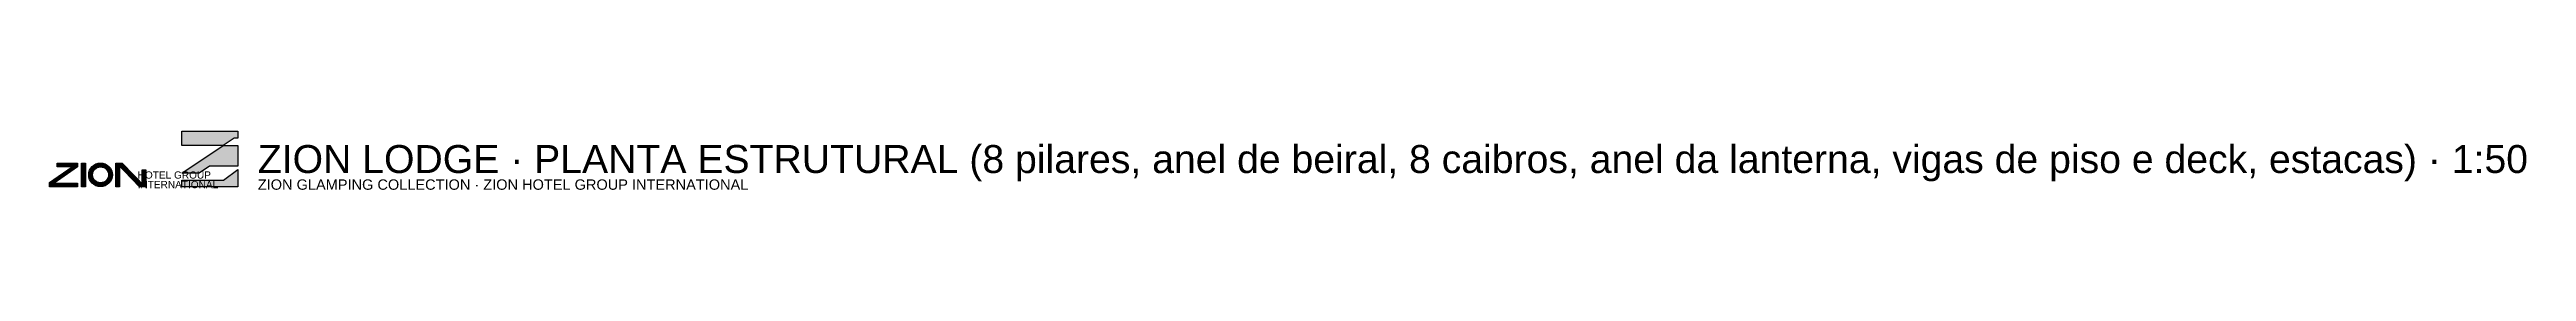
# Model space of a CAD drawing. Header units: metres. Extents: x -10.1 to 20.8, y -7.3 to 8.3.
# Drawn here: x -10.1 to 20.82, y 7.61 to 8.35 of the extents above; entities that cross this region are included whole.
import ezdxf
from ezdxf.enums import TextEntityAlignment as Align

# ---------------------------------------------------------------- set-up
doc = ezdxf.new("R2010")
doc.units = ezdxf.units.M
doc.layers.add('TEXTO', color=7, linetype='CONTINUOUS')
doc.styles.add('ZION', font='arial.ttf')

msp = doc.modelspace()

# ---------------------------------------------------------------- texts
at = {"layer": 'TEXTO', "style": 'ZION'}
for s, height, p in [('ZION LODGE · PLANTA ESTRUTURAL (8 pilares, anel de beiral, 8 caibros, anel da lanterna, vigas de piso e deck, estacas) · 1:50', 0.35, (-7.5, 8)), ('HOTEL GROUP', 0.09, (-9, 7.8)), ('ZION GLAMPING COLLECTION · ZION HOTEL GROUP INTERNATIONAL', 0.13, (-7.5, 7.68)), ('INTERNATIONAL', 0.09, (-9, 7.68))]:
    msp.add_text(s, height=height, dxfattribs=at).set_placement(p, align=Align.MIDDLE_LEFT)

# ---------------------------------------------------------------- hatches: boundary and pattern name
at = {"layer": 'TEXTO'}
for points in [[(-8.45, 8.35), (-7.75, 8.35), (-7.75, 8.263), (-7.796, 8.263), (-7.931, 8.171), (-8.45, 8.171)], [(-7.931, 8.171), (-7.75, 8.171), (-7.75, 7.911), (-8.104, 7.911), (-8.232, 7.825), (-8.45, 7.825)], [(-10.003, 7.95), (-9.75, 7.95), (-9.75, 7.903), (-10.044, 7.697), (-9.753, 7.697), (-9.753, 7.653), (-10.1, 7.653), (-10.1, 7.706), (-9.819, 7.903), (-10.003, 7.903)], [(-9.7, 7.95), (-9.653, 7.95), (-9.653, 7.653), (-9.7, 7.653)], [(-9.272, 7.95), (-9.228, 7.95), (-9.228, 7.653), (-9.272, 7.653)], [(-9.259, 7.95), (-9.194, 7.95), (-8.906, 7.653), (-8.978, 7.653)], [(-8.944, 7.866), (-8.897, 7.866), (-8.897, 7.653), (-8.944, 7.653)], [(-8.45, 7.736), (-7.928, 7.736), (-7.75, 7.868), (-7.75, 7.65), (-8.45, 7.65)]]:
    msp.add_hatch(color=7, dxfattribs=at).paths.add_polyline_path(points)
h = msp.add_hatch(color=7, dxfattribs=at)
edge = h.paths.add_edge_path()
edge.add_arc((-9.463, 7.802), 0.148, 0, 360)
edge = h.paths.add_edge_path()
edge.add_arc((-9.463, 7.802), 0.1, 0, 360)

# ---------------------------------------------------------------- linework, layer by layer
for points in [[(-8.45, 8.35), (-7.75, 8.35), (-7.75, 8.263), (-7.796, 8.263), (-7.931, 8.171), (-8.45, 8.171)], [(-7.931, 8.171), (-7.75, 8.171), (-7.75, 7.911), (-8.104, 7.911), (-8.232, 7.825), (-8.45, 7.825)], [(-10.003, 7.95), (-9.75, 7.95), (-9.75, 7.903), (-10.044, 7.697), (-9.753, 7.697), (-9.753, 7.653), (-10.1, 7.653), (-10.1, 7.706), (-9.819, 7.903), (-10.003, 7.903)], [(-9.7, 7.95), (-9.653, 7.95), (-9.653, 7.653), (-9.7, 7.653)], [(-9.272, 7.95), (-9.228, 7.95), (-9.228, 7.653), (-9.272, 7.653)], [(-9.259, 7.95), (-9.194, 7.95), (-8.906, 7.653), (-8.978, 7.653)], [(-8.944, 7.866), (-8.897, 7.866), (-8.897, 7.653), (-8.944, 7.653)], [(-8.45, 7.736), (-7.928, 7.736), (-7.75, 7.868), (-7.75, 7.65), (-8.45, 7.65)]]:
    msp.add_lwpolyline(points, close=True, dxfattribs=at)
for radius in [0.148, 0.1]:
    msp.add_circle((-9.463, 7.802), radius, dxfattribs=at)

msp.set_redraw_order([(e.dxf.handle, doc.entitydb.next_handle()) for e in msp.query("TEXT MTEXT ATTDEF DIMENSION ARC_DIMENSION")])  # texts and dimensions are drawn at this point

doc.saveas('drawing.dxf')
